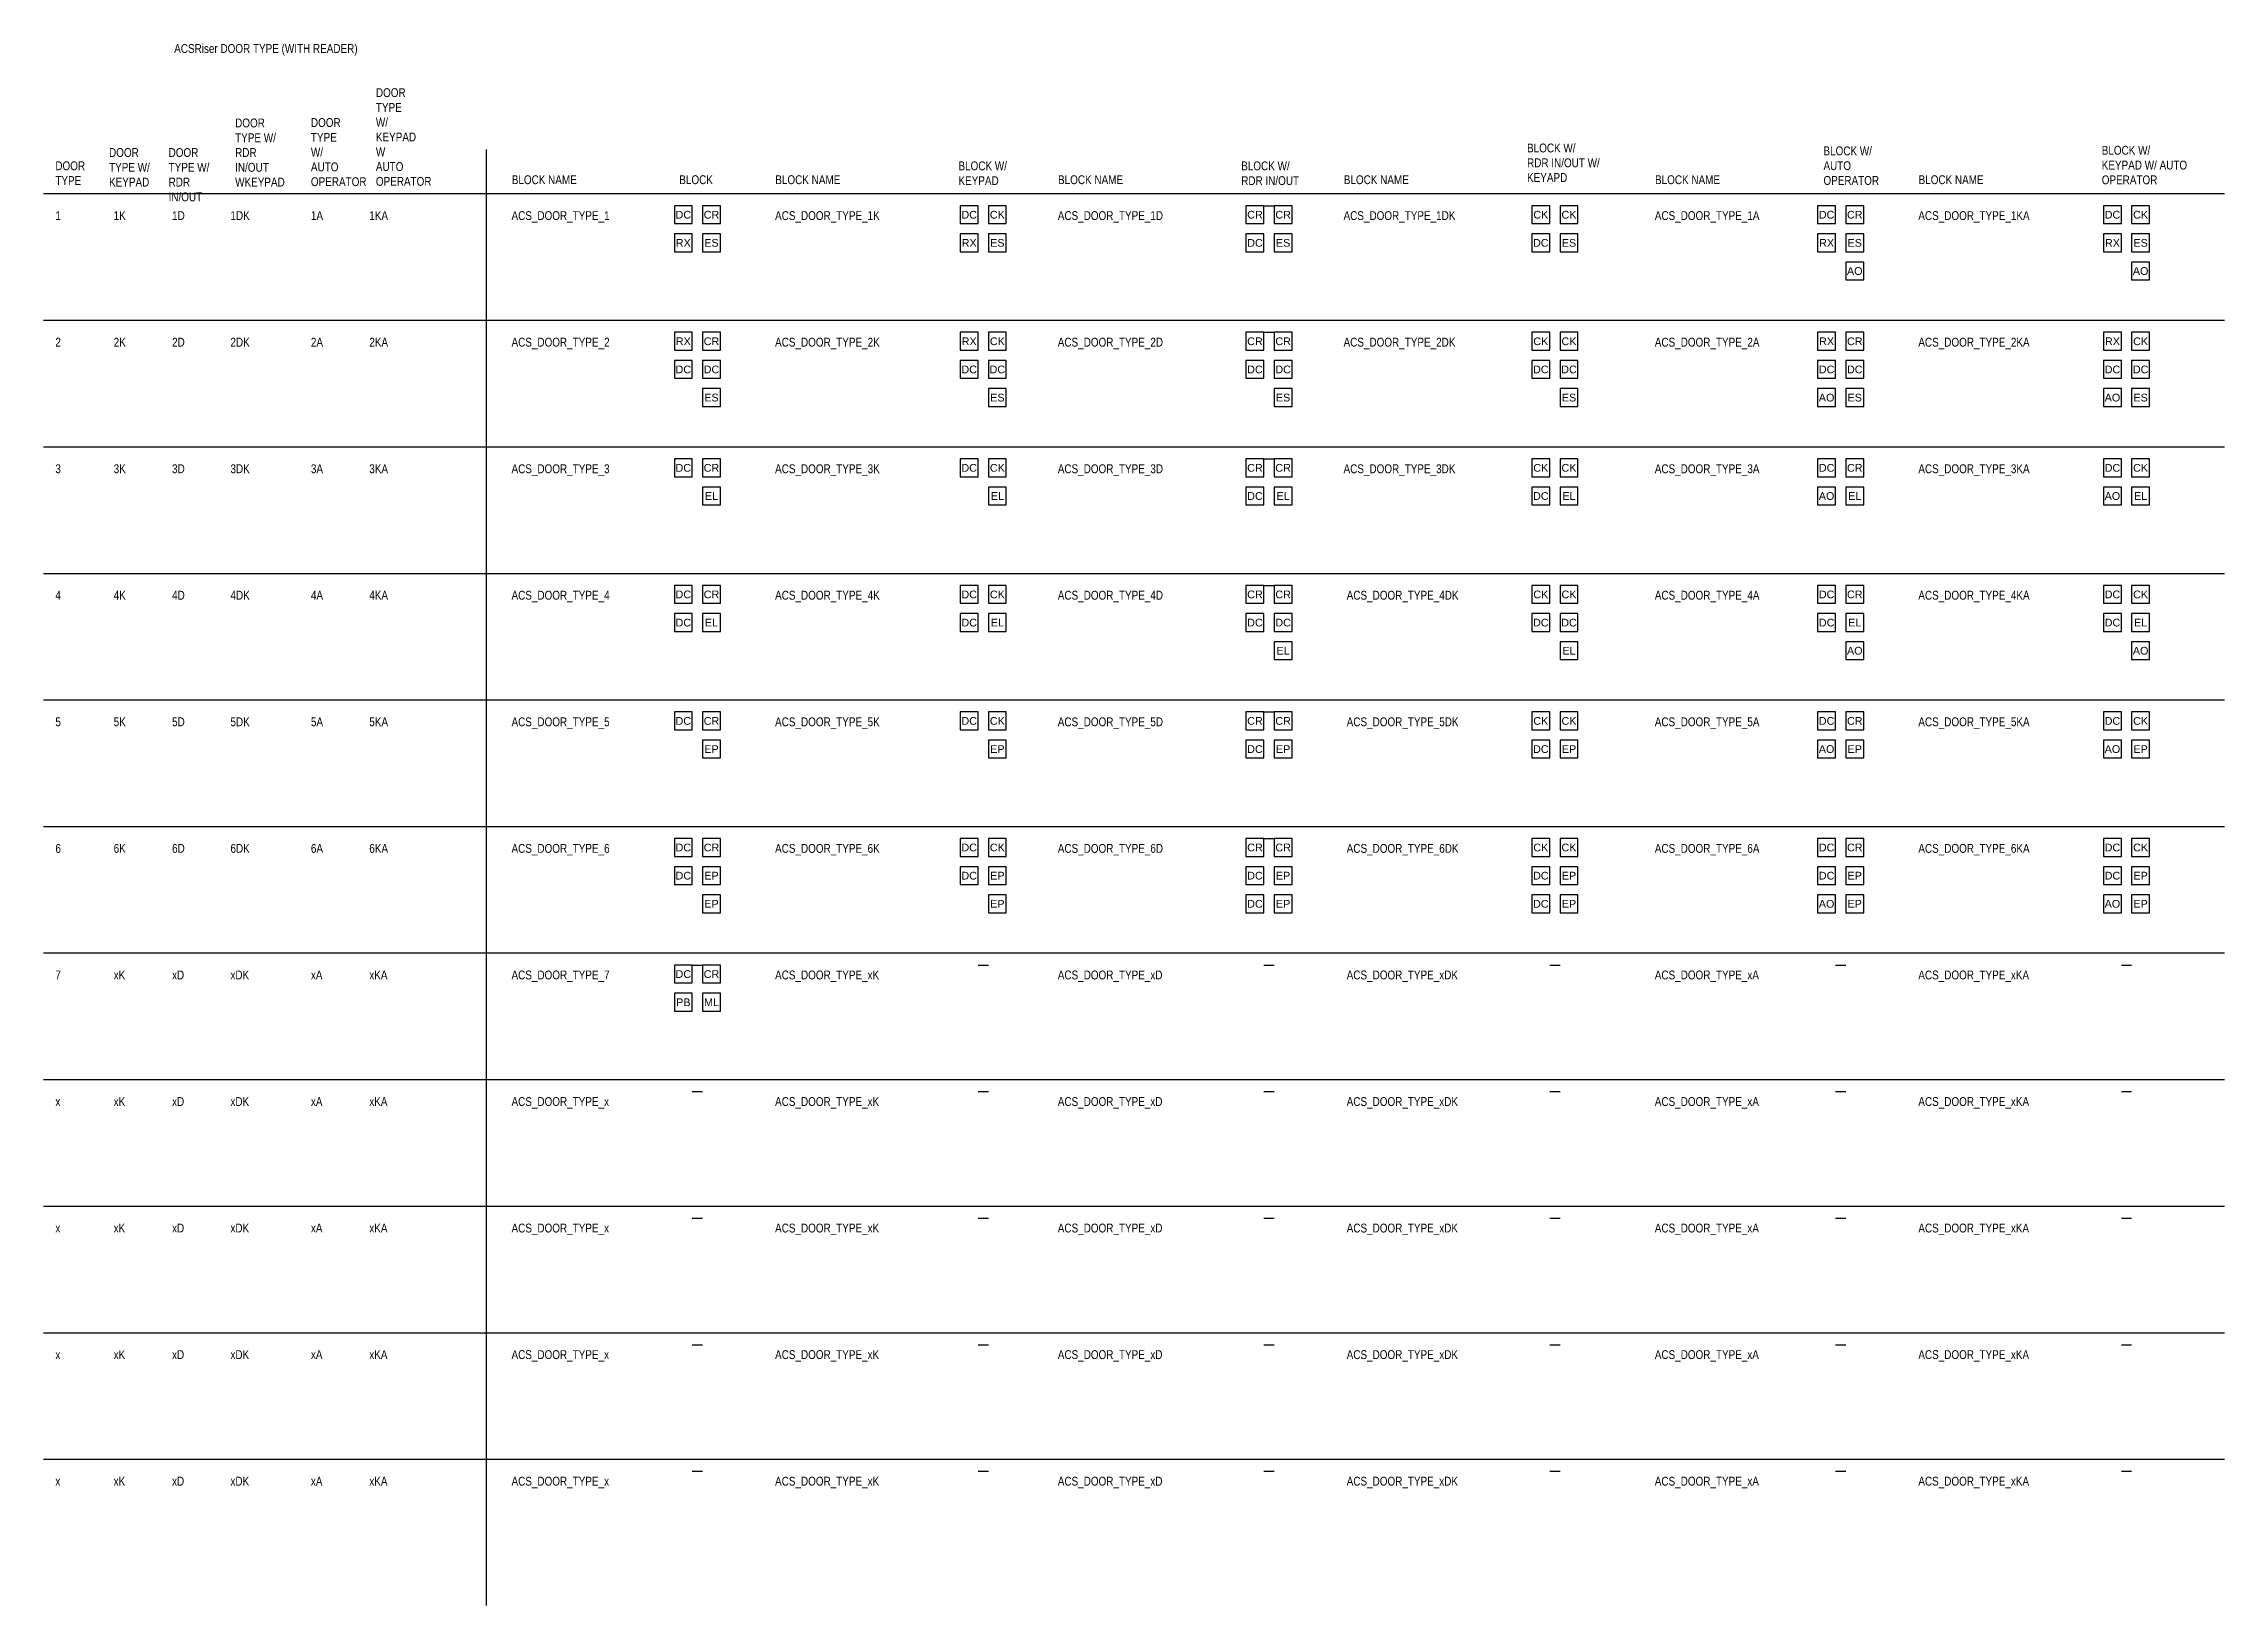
# Model space of a CAD drawing. Header units: inches. Extents: x 26 to 183, y 56 to 129.
# Drawn here: x 40.86 to 67.34, y 92.42 to 111.39 of the extents above; entities that cross this region are included whole.
import ezdxf
from ezdxf.enums import TextEntityAlignment as Align

# ---------------------------------------------------------------- set-up
doc = ezdxf.new("R2010")
doc.units = ezdxf.units.IN
doc.header["$MEASUREMENT"] = 0
doc.set_wipeout_variables(frame=1)
doc.layers.add('E-SERT-ACS', color=23, linetype='Continuous', lineweight=30)
doc.layers.add('S-ANNO-LEGN', color=3, linetype='Continuous', lineweight=25)
doc.layers.add('E-SERT-IDS-TEXT', color=7, linetype='Continuous')
doc.styles.add('MtXpl_Arial_Narrow', font='arial.ttf')
doc.styles.add('ROMANS', font='arial.ttf', dxfattribs={"height": 0.0935})

msp = doc.modelspace()

# ---------------------------------------------------------------- texts
at = {"layer": 'S-ANNO-LEGN', "style": 'ROMANS', "width": 0.8}
for s, height, p in [('ACSRiser DOOR TYPE (WITH READER)', 0.10771, (42.449, 111.328)), ('BLOCK NAME', 0.1077, (46.548, 109.735)), ('BLOCK', 0.1077, (48.582, 109.735)), ('BLOCK NAME', 0.1077, (49.748, 109.735)), ('BLOCK NAME', 0.1077, (53.181, 109.735)), ('BLOCK NAME', 0.1077, (56.651, 109.735)), ('BLOCK NAME', 0.1077, (60.43, 109.735)), ('BLOCK NAME', 0.1077, (63.63, 109.735)), ('1', 0.108, (41.006, 109.299)), ('1K', 0.1077, (41.714, 109.299)), ('1D', 0.1077, (42.423, 109.299)), ('1DK', 0.1077, (43.132, 109.299)), ('1A', 0.1077, (44.109, 109.299)), ('1KA', 0.1077, (44.818, 109.299)), ('ACS_DOOR_TYPE_1', 0.10771, (46.545, 109.299)), ('ACS_DOOR_TYPE_1K', 0.10771, (49.745, 109.299)), ('ACS_DOOR_TYPE_1D', 0.10771, (53.178, 109.299)), ('ACS_DOOR_TYPE_1DK', 0.10771, (56.648, 109.299)), ('ACS_DOOR_TYPE_1A', 0.10771, (60.427, 109.299)), ('ACS_DOOR_TYPE_1KA', 0.10771, (63.627, 109.299)), ('2', 0.108, (41.006, 107.762)), ('2K', 0.1077, (41.714, 107.762)), ('2D', 0.1077, (42.423, 107.762)), ('2DK', 0.1077, (43.132, 107.762)), ('2A', 0.1077, (44.109, 107.762)), ('2KA', 0.1077, (44.818, 107.762)), ('ACS_DOOR_TYPE_2', 0.10771, (46.545, 107.762)), ('ACS_DOOR_TYPE_2K', 0.10771, (49.745, 107.762)), ('ACS_DOOR_TYPE_2D', 0.10771, (53.178, 107.762)), ('ACS_DOOR_TYPE_2DK', 0.10771, (56.648, 107.762)), ('ACS_DOOR_TYPE_2A', 0.10771, (60.427, 107.762)), ('ACS_DOOR_TYPE_2KA', 0.10771, (63.627, 107.762)), ('3', 0.108, (41.006, 106.225)), ('3K', 0.1077, (41.714, 106.225)), ('3D', 0.1077, (42.423, 106.225)), ('3DK', 0.1077, (43.132, 106.225)), ('3A', 0.1077, (44.109, 106.225)), ('3KA', 0.1077, (44.818, 106.225)), ('ACS_DOOR_TYPE_3', 0.10771, (46.545, 106.225)), ('ACS_DOOR_TYPE_3K', 0.10771, (49.745, 106.225)), ('ACS_DOOR_TYPE_3D', 0.10771, (53.178, 106.225)), ('ACS_DOOR_TYPE_3DK', 0.10771, (56.648, 106.225)), ('ACS_DOOR_TYPE_3A', 0.10771, (60.427, 106.225)), ('ACS_DOOR_TYPE_3KA', 0.10771, (63.627, 106.225)), ('4', 0.108, (41.006, 104.689)), ('4K', 0.1077, (41.714, 104.689)), ('4D', 0.1077, (42.423, 104.689)), ('4DK', 0.1077, (43.132, 104.689)), ('4A', 0.1077, (44.109, 104.689)), ('4KA', 0.1077, (44.818, 104.689)), ('ACS_DOOR_TYPE_4', 0.10771, (46.545, 104.689)), ('ACS_DOOR_TYPE_4K', 0.10771, (49.745, 104.689)), ('ACS_DOOR_TYPE_4D', 0.10771, (53.178, 104.689)), ('ACS_DOOR_TYPE_4DK', 0.10771, (56.686, 104.689)), ('ACS_DOOR_TYPE_4A', 0.10771, (60.427, 104.689)), ('ACS_DOOR_TYPE_4KA', 0.10771, (63.627, 104.689)), ('5', 0.108, (41.006, 103.152)), ('5K', 0.1077, (41.714, 103.152)), ('5D', 0.1077, (42.423, 103.152)), ('5DK', 0.1077, (43.132, 103.152)), ('5A', 0.1077, (44.109, 103.152)), ('5KA', 0.1077, (44.818, 103.152)), ('ACS_DOOR_TYPE_5', 0.10771, (46.545, 103.152)), ('ACS_DOOR_TYPE_5K', 0.10771, (49.745, 103.152)), ('ACS_DOOR_TYPE_5D', 0.10771, (53.178, 103.152)), ('ACS_DOOR_TYPE_5DK', 0.10771, (56.686, 103.152)), ('ACS_DOOR_TYPE_5A', 0.10771, (60.427, 103.152)), ('ACS_DOOR_TYPE_5KA', 0.10771, (63.627, 103.152)), ('6', 0.108, (41.006, 101.615)), ('6K', 0.1077, (41.714, 101.615)), ('6D', 0.1077, (42.423, 101.615)), ('6DK', 0.1077, (43.132, 101.615)), ('6A', 0.1077, (44.109, 101.615)), ('6KA', 0.1077, (44.818, 101.615)), ('ACS_DOOR_TYPE_6', 0.10771, (46.545, 101.615)), ('ACS_DOOR_TYPE_6K', 0.10771, (49.745, 101.615)), ('ACS_DOOR_TYPE_6D', 0.10771, (53.178, 101.615)), ('ACS_DOOR_TYPE_6DK', 0.10771, (56.686, 101.615)), ('ACS_DOOR_TYPE_6A', 0.10771, (60.427, 101.615)), ('ACS_DOOR_TYPE_6KA', 0.10771, (63.627, 101.615)), ('7', 0.108, (41.006, 100.078)), ('xK', 0.1077, (41.714, 100.078)), ('xD', 0.1077, (42.423, 100.078)), ('xDK', 0.1077, (43.132, 100.078)), ('xA', 0.1077, (44.109, 100.078)), ('xKA', 0.1077, (44.818, 100.078)), ('ACS_DOOR_TYPE_7', 0.10771, (46.545, 100.078)), ('ACS_DOOR_TYPE_xK', 0.10771, (49.745, 100.078)), ('ACS_DOOR_TYPE_xD', 0.10771, (53.178, 100.078)), ('ACS_DOOR_TYPE_xDK', 0.10771, (56.686, 100.078)), ('ACS_DOOR_TYPE_xA', 0.10771, (60.427, 100.078)), ('ACS_DOOR_TYPE_xKA', 0.10771, (63.627, 100.078)), ('x', 0.108, (41.006, 98.541)), ('xK', 0.1077, (41.714, 98.541)), ('xD', 0.1077, (42.423, 98.541)), ('xDK', 0.1077, (43.132, 98.541)), ('xA', 0.1077, (44.109, 98.541)), ('xKA', 0.1077, (44.818, 98.541)), ('ACS_DOOR_TYPE_x', 0.10771, (46.545, 98.541)), ('ACS_DOOR_TYPE_xK', 0.10771, (49.745, 98.541)), ('ACS_DOOR_TYPE_xD', 0.10771, (53.178, 98.541)), ('ACS_DOOR_TYPE_xDK', 0.10771, (56.686, 98.541)), ('ACS_DOOR_TYPE_xA', 0.10771, (60.427, 98.541)), ('ACS_DOOR_TYPE_xKA', 0.10771, (63.627, 98.541)), ('x', 0.108, (41.006, 97.005)), ('xK', 0.1077, (41.714, 97.005)), ('xD', 0.1077, (42.423, 97.005)), ('xDK', 0.1077, (43.132, 97.005)), ('xA', 0.1077, (44.109, 97.005)), ('xKA', 0.1077, (44.818, 97.005)), ('ACS_DOOR_TYPE_x', 0.10771, (46.545, 97.005)), ('ACS_DOOR_TYPE_xK', 0.10771, (49.745, 97.005)), ('ACS_DOOR_TYPE_xD', 0.10771, (53.178, 97.005)), ('ACS_DOOR_TYPE_xDK', 0.10771, (56.686, 97.005)), ('ACS_DOOR_TYPE_xA', 0.10771, (60.427, 97.005)), ('ACS_DOOR_TYPE_xKA', 0.10771, (63.627, 97.005)), ('x', 0.108, (41.006, 95.468)), ('xK', 0.1077, (41.714, 95.468)), ('xD', 0.1077, (42.423, 95.468)), ('xDK', 0.1077, (43.132, 95.468)), ('xA', 0.1077, (44.109, 95.468)), ('xKA', 0.1077, (44.818, 95.468)), ('ACS_DOOR_TYPE_x', 0.10771, (46.545, 95.468)), ('ACS_DOOR_TYPE_xK', 0.10771, (49.745, 95.468)), ('ACS_DOOR_TYPE_xD', 0.10771, (53.178, 95.468)), ('ACS_DOOR_TYPE_xDK', 0.10771, (56.686, 95.468)), ('ACS_DOOR_TYPE_xA', 0.10771, (60.427, 95.468)), ('ACS_DOOR_TYPE_xKA', 0.10771, (63.627, 95.468)), ('x', 0.108, (41.006, 93.931)), ('xK', 0.1077, (41.714, 93.931)), ('xD', 0.1077, (42.423, 93.931)), ('xDK', 0.1077, (43.132, 93.931)), ('xA', 0.1077, (44.109, 93.931)), ('xKA', 0.1077, (44.818, 93.931)), ('ACS_DOOR_TYPE_x', 0.10771, (46.545, 93.931)), ('ACS_DOOR_TYPE_xK', 0.10771, (49.745, 93.931)), ('ACS_DOOR_TYPE_xD', 0.10771, (53.178, 93.931)), ('ACS_DOOR_TYPE_xDK', 0.10771, (56.686, 93.931)), ('ACS_DOOR_TYPE_xA', 0.10771, (60.427, 93.931)), ('ACS_DOOR_TYPE_xKA', 0.10771, (63.627, 93.931))]:
    msp.add_text(s, height=height, dxfattribs=at).set_placement(p, align=Align.MIDDLE_LEFT)
at = {"layer": 'S-ANNO-LEGN', "char_height": 0.10771, "attachment_point": 1, "style": 'ROMANS'}
for s, insert, width in [('{\\W0.8;DOOR TYPE W/ KEYPAD W AUTO\\POPERATOR}', (44.898, 110.846), 0.39723), ('{\\W0.8;DOOR TYPE W/ RDR IN/OUT WKEYPAD}', (43.189, 110.478), 0.53411), ('{\\W0.8;DOOR TYPE W/ AUTO\\POPERATOR}', (44.109, 110.483), 0.39723), ('{\\W0.8;BLOCK W/ \\PRDR IN/OUT W/ KEYAPD}', (58.876, 110.174), 1.11597), ('\\W0.8000;DOOR TYPE', (41.006, 109.958), 0.39723), ('{\\W0.8;DOOR TYPE W/ KEYPAD}', (41.658, 110.119), 0.53411), ('{\\W0.8;DOOR TYPE W/ RDR IN/OUT}', (42.381, 110.119), 0.6963), ('{\\W0.8;BLOCK W/ \\PKEYPAD}', (51.972, 109.957), 1.11597), ('{\\W0.8;BLOCK W/ \\PRDR IN/OUT}', (55.405, 109.957), 1.11597), ('{\\W0.8;BLOCK W/ AUTO\\POPERATOR}', (62.475, 110.139), 0.79457), ('{\\W0.8;BLOCK W/ \\PKEYPAD W/ AUTO\\POPERATOR}', (65.854, 110.146), 1.11597)]:
    msp.add_mtext(s, dxfattribs=dict(at, insert=insert, width=width))

# ---------------------------------------------------------------- blocks, each defined once
blk = doc.blocks.new('AC_Card_Reader')
blk.add_wipeout([(-0.109, 0), (-0.109, -0.217), (0.109, -0.217), (0.109, 0)]).dxf.layer = 'E-SERT-ACS'
at = {"layer": 'E-SERT-ACS', "color": 0, "linetype": 'ByBlock', "lineweight": -2}
blk.add_lwpolyline([(-0.109, -0.217), (0.109, -0.217), (0.109, 0), (-0.109, 0)], close=True, dxfattribs=at)
at = {"layer": 'E-SERT-ACS', "color": 7, "style": 'MtXpl_Arial_Narrow', "flags": 8}
blk.add_attdef('MODELNO.', text='', height=0.0938, dxfattribs=at).set_placement((0.109, 0), align=Align.BOTTOM_LEFT)
blk.add_attdef('DEVICE_TYPE', text='', height=0.0938, dxfattribs=at).set_placement((0, -0.109), align=Align.MIDDLE)
blk = doc.blocks.new('*U91')
blk.add_wipeout([(-0.109, 0), (-0.109, -0.217), (0.109, -0.217), (0.109, 0)]).dxf.layer = 'E-SERT-ACS'
at = {"layer": 'E-SERT-ACS', "color": 0, "linetype": 'ByBlock', "lineweight": -2}
blk.add_lwpolyline([(-0.109, -0.217), (0.109, -0.217), (0.109, 0), (-0.109, 0)], close=True, dxfattribs=at)
at = {"layer": 'E-SERT-ACS', "color": 7, "style": 'MtXpl_Arial_Narrow', "flags": 8}
blk.add_attdef('MODELNO.', text='', height=0.0938, dxfattribs=at).set_placement((0.109, 0), align=Align.BOTTOM_LEFT)
blk.add_attdef('DEVICE_TYPE', text='', height=0.0938, dxfattribs=at).set_placement((0, -0.109), align=Align.MIDDLE)
blk = doc.blocks.new('RX_Motion_REX')
blk.add_wipeout([(-0.109, 0), (-0.109, -0.217), (0.109, -0.217), (0.109, 0)]).dxf.layer = 'E-SERT-ACS'
at = {"layer": 'E-SERT-ACS', "color": 0, "linetype": 'ByBlock', "lineweight": -2}
blk.add_lwpolyline([(-0.109, -0.217), (0.109, -0.217), (0.109, 0), (-0.109, 0)], close=True, dxfattribs=at)
at = {"layer": 'E-SERT-ACS', "color": 7, "style": 'MtXpl_Arial_Narrow', "flags": 8}
blk.add_attdef('MODELNO.', text='', height=0.0938, dxfattribs=at).set_placement((0.109, 0), align=Align.BOTTOM_LEFT)
blk.add_attdef('DEVICE_TYPE', text='', height=0.0938, dxfattribs=at).set_placement((0, -0.109), align=Align.MIDDLE)
blk = doc.blocks.new('ES_Electric_Strike')
blk.add_wipeout([(-0.109, 0), (-0.109, -0.217), (0.109, -0.217), (0.109, 0)]).dxf.layer = 'E-SERT-ACS'
at = {"layer": 'E-SERT-ACS', "color": 0, "linetype": 'ByBlock', "lineweight": -2}
blk.add_lwpolyline([(-0.109, -0.217), (0.109, -0.217), (0.109, 0), (-0.109, 0)], close=True, dxfattribs=at)
at = {"layer": 'E-SERT-ACS', "color": 7, "style": 'MtXpl_Arial_Narrow', "flags": 8}
blk.add_attdef('MODELNO.', text='', height=0.0938, dxfattribs=at).set_placement((0.109, 0), align=Align.BOTTOM_LEFT)
blk.add_attdef('DEVICE_TYPE', text='', height=0.0938, dxfattribs=at).set_placement((0, -0.109), align=Align.MIDDLE)
blk = doc.blocks.new('ACS_DOOR_TYPE_1')
at = {"layer": 'E-SERT-ACS'}
ref = blk.add_blockref('AC_Card_Reader', (0.171, 0), dxfattribs=at)
ref.add_attrib('DEVICE_TYPE', 'CR', dxfattribs={"color": 7, "height": 0.0938, "style": 'MtXpl_Arial_Narrow'}).set_placement((0.171, -0.109), align=Align.MIDDLE)
ref = blk.add_blockref('*U91', (-0.171, 0), dxfattribs=at)
ref.add_attrib('DEVICE_TYPE', 'DC', dxfattribs={"color": 7, "height": 0.0938, "style": 'MtXpl_Arial_Narrow'}).set_placement((-0.171, -0.109), align=Align.MIDDLE)
ref = blk.add_blockref('RX_Motion_REX', (-0.171, -0.342), dxfattribs=at)
ref.add_attrib('DEVICE_TYPE', 'RX', dxfattribs={"color": 7, "height": 0.0938, "style": 'MtXpl_Arial_Narrow'}).set_placement((-0.171, -0.451), align=Align.MIDDLE)
ref = blk.add_blockref('ES_Electric_Strike', (0.171, -0.342), dxfattribs=at)
ref.add_attrib('DEVICE_TYPE', 'ES', dxfattribs={"color": 7, "height": 0.0938, "style": 'MtXpl_Arial_Narrow'}).set_placement((0.171, -0.451), align=Align.MIDDLE)
blk = doc.blocks.new('CK_Card_Reader_Keypad')
blk.add_wipeout([(-0.109, 0), (-0.109, -0.217), (0.109, -0.217), (0.109, 0)]).dxf.layer = 'E-SERT-ACS'
at = {"layer": 'E-SERT-ACS', "color": 0, "linetype": 'ByBlock', "lineweight": -2}
blk.add_lwpolyline([(-0.109, -0.217), (0.109, -0.217), (0.109, 0), (-0.109, 0)], close=True, dxfattribs=at)
at = {"layer": 'E-SERT-ACS', "color": 7, "style": 'MtXpl_Arial_Narrow', "flags": 8}
blk.add_attdef('MODELNO.', text='', height=0.0938, dxfattribs=at).set_placement((0.109, 0), align=Align.BOTTOM_LEFT)
blk.add_attdef('DEVICE_TYPE', text='', height=0.0938, dxfattribs=at).set_placement((0, -0.109), align=Align.MIDDLE)
blk = doc.blocks.new('ACS_DOOR_TYPE_1K')
at = {"layer": 'E-SERT-ACS'}
ref = blk.add_blockref('*U91', (-0.171, 0), dxfattribs=at)
ref.add_attrib('DEVICE_TYPE', 'DC', dxfattribs={"color": 7, "height": 0.0938, "style": 'MtXpl_Arial_Narrow'}).set_placement((-0.171, -0.109), align=Align.MIDDLE)
ref = blk.add_blockref('RX_Motion_REX', (-0.171, -0.342), dxfattribs=at)
ref.add_attrib('DEVICE_TYPE', 'RX', dxfattribs={"color": 7, "height": 0.0938, "style": 'MtXpl_Arial_Narrow'}).set_placement((-0.171, -0.451), align=Align.MIDDLE)
ref = blk.add_blockref('ES_Electric_Strike', (0.171, -0.342), dxfattribs=at)
ref.add_attrib('DEVICE_TYPE', 'ES', dxfattribs={"color": 7, "height": 0.0938, "style": 'MtXpl_Arial_Narrow'}).set_placement((0.171, -0.451), align=Align.MIDDLE)
ref = blk.add_blockref('CK_Card_Reader_Keypad', (0.171, 0), dxfattribs=at)
ref.add_attrib('DEVICE_TYPE', 'CK', dxfattribs={"color": 7, "height": 0.0938, "style": 'MtXpl_Arial_Narrow'}).set_placement((0.171, -0.109), align=Align.MIDDLE)
blk = doc.blocks.new('ACS_DOOR_TYPE_2')
at = {"layer": 'E-SERT-ACS'}
ref = blk.add_blockref('AC_Card_Reader', (0.171, 0), dxfattribs=at)
ref.add_attrib('DEVICE_TYPE', 'CR', dxfattribs={"color": 7, "height": 0.0938, "style": 'MtXpl_Arial_Narrow'}).set_placement((0.171, -0.109), align=Align.MIDDLE)
ref = blk.add_blockref('*U91', (-0.171, -0.342), dxfattribs=at)
ref.add_attrib('DEVICE_TYPE', 'DC', dxfattribs={"color": 7, "height": 0.0938, "style": 'MtXpl_Arial_Narrow'}).set_placement((-0.171, -0.451), align=Align.MIDDLE)
ref = blk.add_blockref('RX_Motion_REX', (-0.171, 0), dxfattribs=at)
ref.add_attrib('DEVICE_TYPE', 'RX', dxfattribs={"color": 7, "height": 0.0938, "style": 'MtXpl_Arial_Narrow'}).set_placement((-0.171, -0.109), align=Align.MIDDLE)
ref = blk.add_blockref('ES_Electric_Strike', (0.171, -0.684), dxfattribs=at)
ref.add_attrib('DEVICE_TYPE', 'ES', dxfattribs={"color": 7, "height": 0.0938, "style": 'MtXpl_Arial_Narrow'}).set_placement((0.171, -0.793), align=Align.MIDDLE)
ref = blk.add_blockref('*U91', (0.171, -0.342), dxfattribs=at)
ref.add_attrib('DEVICE_TYPE', 'DC', dxfattribs={"color": 7, "height": 0.0938, "style": 'MtXpl_Arial_Narrow'}).set_placement((0.171, -0.451), align=Align.MIDDLE)
blk = doc.blocks.new('ACS_DOOR_TYPE_2K')
at = {"layer": 'E-SERT-ACS'}
ref = blk.add_blockref('CK_Card_Reader_Keypad', (0.171, 0), dxfattribs=at)
ref.add_attrib('DEVICE_TYPE', 'CK', dxfattribs={"color": 7, "height": 0.0938, "style": 'MtXpl_Arial_Narrow'}).set_placement((0.171, -0.109), align=Align.MIDDLE)
ref = blk.add_blockref('*U91', (-0.171, -0.342), dxfattribs=at)
ref.add_attrib('DEVICE_TYPE', 'DC', dxfattribs={"color": 7, "height": 0.0938, "style": 'MtXpl_Arial_Narrow'}).set_placement((-0.171, -0.451), align=Align.MIDDLE)
ref = blk.add_blockref('RX_Motion_REX', (-0.171, 0), dxfattribs=at)
ref.add_attrib('DEVICE_TYPE', 'RX', dxfattribs={"color": 7, "height": 0.0938, "style": 'MtXpl_Arial_Narrow'}).set_placement((-0.171, -0.109), align=Align.MIDDLE)
ref = blk.add_blockref('ES_Electric_Strike', (0.171, -0.684), dxfattribs=at)
ref.add_attrib('DEVICE_TYPE', 'ES', dxfattribs={"color": 7, "height": 0.0938, "style": 'MtXpl_Arial_Narrow'}).set_placement((0.171, -0.793), align=Align.MIDDLE)
ref = blk.add_blockref('*U91', (0.171, -0.342), dxfattribs=at)
ref.add_attrib('DEVICE_TYPE', 'DC', dxfattribs={"color": 7, "height": 0.0938, "style": 'MtXpl_Arial_Narrow'}).set_placement((0.171, -0.451), align=Align.MIDDLE)
blk = doc.blocks.new('EL_Electric_Mortise_Lock')
blk.add_wipeout([(-0.109, 0), (-0.109, -0.217), (0.109, -0.217), (0.109, 0)]).dxf.layer = 'E-SERT-ACS'
at = {"layer": 'E-SERT-ACS', "color": 0, "linetype": 'ByBlock', "lineweight": -2}
blk.add_lwpolyline([(-0.109, -0.217), (0.109, -0.217), (0.109, 0), (-0.109, 0)], close=True, dxfattribs=at)
at = {"layer": 'E-SERT-ACS', "color": 7, "style": 'MtXpl_Arial_Narrow', "flags": 8}
blk.add_attdef('MODELNO.', text='', height=0.0938, dxfattribs=at).set_placement((0.109, 0), align=Align.BOTTOM_LEFT)
blk.add_attdef('DEVICE_TYPE', text='', height=0.0938, dxfattribs=at).set_placement((0, -0.109), align=Align.MIDDLE)
blk = doc.blocks.new('ACS_DOOR_TYPE_3')
at = {"layer": 'E-SERT-ACS'}
ref = blk.add_blockref('AC_Card_Reader', (0.171, 0), dxfattribs=at)
ref.add_attrib('DEVICE_TYPE', 'CR', dxfattribs={"color": 7, "height": 0.0938, "style": 'MtXpl_Arial_Narrow'}).set_placement((0.171, -0.109), align=Align.MIDDLE)
ref = blk.add_blockref('*U91', (-0.171, 0), dxfattribs=at)
ref.add_attrib('DEVICE_TYPE', 'DC', dxfattribs={"color": 7, "height": 0.0938, "style": 'MtXpl_Arial_Narrow'}).set_placement((-0.171, -0.109), align=Align.MIDDLE)
ref = blk.add_blockref('EL_Electric_Mortise_Lock', (0.171, -0.342), dxfattribs=at)
ref.add_attrib('DEVICE_TYPE', 'EL', dxfattribs={"color": 7, "height": 0.0938, "style": 'MtXpl_Arial_Narrow'}).set_placement((0.171, -0.451), align=Align.MIDDLE)
blk = doc.blocks.new('ACS_DOOR_TYPE_3K')
at = {"layer": 'E-SERT-ACS'}
ref = blk.add_blockref('CK_Card_Reader_Keypad', (0.171, 0), dxfattribs=at)
ref.add_attrib('DEVICE_TYPE', 'CK', dxfattribs={"color": 7, "height": 0.0938, "style": 'MtXpl_Arial_Narrow'}).set_placement((0.171, -0.109), align=Align.MIDDLE)
ref = blk.add_blockref('*U91', (-0.171, 0), dxfattribs=at)
ref.add_attrib('DEVICE_TYPE', 'DC', dxfattribs={"color": 7, "height": 0.0938, "style": 'MtXpl_Arial_Narrow'}).set_placement((-0.171, -0.109), align=Align.MIDDLE)
ref = blk.add_blockref('EL_Electric_Mortise_Lock', (0.171, -0.342), dxfattribs=at)
ref.add_attrib('DEVICE_TYPE', 'EL', dxfattribs={"color": 7, "height": 0.0938, "style": 'MtXpl_Arial_Narrow'}).set_placement((0.171, -0.451), align=Align.MIDDLE)
blk = doc.blocks.new('ACS_DOOR_TYPE_4')
at = {"layer": 'E-SERT-ACS'}
ref = blk.add_blockref('AC_Card_Reader', (0.171, 0), dxfattribs=at)
ref.add_attrib('DEVICE_TYPE', 'CR', dxfattribs={"color": 7, "height": 0.0938, "style": 'MtXpl_Arial_Narrow'}).set_placement((0.171, -0.109), align=Align.MIDDLE)
ref = blk.add_blockref('*U91', (-0.171, 0), dxfattribs=at)
ref.add_attrib('DEVICE_TYPE', 'DC', dxfattribs={"color": 7, "height": 0.0938, "style": 'MtXpl_Arial_Narrow'}).set_placement((-0.171, -0.109), align=Align.MIDDLE)
ref = blk.add_blockref('EL_Electric_Mortise_Lock', (0.171, -0.342), dxfattribs=at)
ref.add_attrib('DEVICE_TYPE', 'EL', dxfattribs={"color": 7, "height": 0.0938, "style": 'MtXpl_Arial_Narrow'}).set_placement((0.171, -0.451), align=Align.MIDDLE)
ref = blk.add_blockref('*U91', (-0.171, -0.342), dxfattribs=at)
ref.add_attrib('DEVICE_TYPE', 'DC', dxfattribs={"color": 7, "height": 0.0938, "style": 'MtXpl_Arial_Narrow'}).set_placement((-0.171, -0.451), align=Align.MIDDLE)
blk = doc.blocks.new('ACS_DOOR_TYPE_4K')
at = {"layer": 'E-SERT-ACS'}
ref = blk.add_blockref('CK_Card_Reader_Keypad', (0.171, 0), dxfattribs=at)
ref.add_attrib('DEVICE_TYPE', 'CK', dxfattribs={"color": 7, "height": 0.0938, "style": 'MtXpl_Arial_Narrow'}).set_placement((0.171, -0.109), align=Align.MIDDLE)
ref = blk.add_blockref('*U91', (-0.171, 0), dxfattribs=at)
ref.add_attrib('DEVICE_TYPE', 'DC', dxfattribs={"color": 7, "height": 0.0938, "style": 'MtXpl_Arial_Narrow'}).set_placement((-0.171, -0.109), align=Align.MIDDLE)
ref = blk.add_blockref('EL_Electric_Mortise_Lock', (0.171, -0.342), dxfattribs=at)
ref.add_attrib('DEVICE_TYPE', 'EL', dxfattribs={"color": 7, "height": 0.0938, "style": 'MtXpl_Arial_Narrow'}).set_placement((0.171, -0.451), align=Align.MIDDLE)
ref = blk.add_blockref('*U91', (-0.171, -0.342), dxfattribs=at)
ref.add_attrib('DEVICE_TYPE', 'DC', dxfattribs={"color": 7, "height": 0.0938, "style": 'MtXpl_Arial_Narrow'}).set_placement((-0.171, -0.451), align=Align.MIDDLE)
blk = doc.blocks.new('EP_Electric_Panic_Hdwr')
blk.add_wipeout([(-0.109, 0), (-0.109, -0.217), (0.109, -0.217), (0.109, 0)]).dxf.layer = 'E-SERT-ACS'
at = {"layer": 'E-SERT-ACS', "color": 0, "linetype": 'ByBlock', "lineweight": -2}
blk.add_lwpolyline([(-0.109, -0.217), (0.109, -0.217), (0.109, 0), (-0.109, 0)], close=True, dxfattribs=at)
at = {"layer": 'E-SERT-ACS', "color": 7, "style": 'MtXpl_Arial_Narrow', "flags": 8}
blk.add_attdef('MODELNO.', text='', height=0.0938, dxfattribs=at).set_placement((0.109, 0), align=Align.BOTTOM_LEFT)
blk.add_attdef('DEVICE_TYPE', text='', height=0.0938, dxfattribs=at).set_placement((0, -0.109), align=Align.MIDDLE)
blk = doc.blocks.new('ACS_DOOR_TYPE_5')
at = {"layer": 'E-SERT-ACS'}
ref = blk.add_blockref('EP_Electric_Panic_Hdwr', (0.171, -0.342), dxfattribs=at)
ref.add_attrib('DEVICE_TYPE', 'EP', dxfattribs={"color": 7, "height": 0.0938, "style": 'MtXpl_Arial_Narrow'}).set_placement((0.171, -0.451), align=Align.MIDDLE)
ref = blk.add_blockref('AC_Card_Reader', (0.171, 0), dxfattribs=at)
ref.add_attrib('DEVICE_TYPE', 'CR', dxfattribs={"color": 7, "height": 0.0938, "style": 'MtXpl_Arial_Narrow'}).set_placement((0.171, -0.109), align=Align.MIDDLE)
ref = blk.add_blockref('*U91', (-0.171, 0), dxfattribs=at)
ref.add_attrib('DEVICE_TYPE', 'DC', dxfattribs={"color": 7, "height": 0.0938, "style": 'MtXpl_Arial_Narrow'}).set_placement((-0.171, -0.109), align=Align.MIDDLE)
blk = doc.blocks.new('ACS_DOOR_TYPE_5K')
at = {"layer": 'E-SERT-ACS'}
ref = blk.add_blockref('CK_Card_Reader_Keypad', (0.171, 0), dxfattribs=at)
ref.add_attrib('DEVICE_TYPE', 'CK', dxfattribs={"color": 7, "height": 0.0938, "style": 'MtXpl_Arial_Narrow'}).set_placement((0.171, -0.109), align=Align.MIDDLE)
ref = blk.add_blockref('*U91', (-0.171, 0), dxfattribs=at)
ref.add_attrib('DEVICE_TYPE', 'DC', dxfattribs={"color": 7, "height": 0.0938, "style": 'MtXpl_Arial_Narrow'}).set_placement((-0.171, -0.109), align=Align.MIDDLE)
ref = blk.add_blockref('EP_Electric_Panic_Hdwr', (0.171, -0.342), dxfattribs=at)
ref.add_attrib('DEVICE_TYPE', 'EP', dxfattribs={"color": 7, "height": 0.0938, "style": 'MtXpl_Arial_Narrow'}).set_placement((0.171, -0.451), align=Align.MIDDLE)
blk = doc.blocks.new('ACS_DOOR_TYPE_6')
at = {"layer": 'E-SERT-ACS'}
ref = blk.add_blockref('EP_Electric_Panic_Hdwr', (0.171, -0.342), dxfattribs=at)
ref.add_attrib('DEVICE_TYPE', 'EP', dxfattribs={"color": 7, "height": 0.0938, "style": 'MtXpl_Arial_Narrow'}).set_placement((0.171, -0.451), align=Align.MIDDLE)
ref = blk.add_blockref('AC_Card_Reader', (0.171, 0), dxfattribs=at)
ref.add_attrib('DEVICE_TYPE', 'CR', dxfattribs={"color": 7, "height": 0.0938, "style": 'MtXpl_Arial_Narrow'}).set_placement((0.171, -0.109), align=Align.MIDDLE)
ref = blk.add_blockref('*U91', (-0.171, 0), dxfattribs=at)
ref.add_attrib('DEVICE_TYPE', 'DC', dxfattribs={"color": 7, "height": 0.0938, "style": 'MtXpl_Arial_Narrow'}).set_placement((-0.171, -0.109), align=Align.MIDDLE)
ref = blk.add_blockref('*U91', (-0.171, -0.342), dxfattribs=at)
ref.add_attrib('DEVICE_TYPE', 'DC', dxfattribs={"color": 7, "height": 0.0938, "style": 'MtXpl_Arial_Narrow'}).set_placement((-0.171, -0.451), align=Align.MIDDLE)
ref = blk.add_blockref('EP_Electric_Panic_Hdwr', (0.171, -0.684), dxfattribs=at)
ref.add_attrib('DEVICE_TYPE', 'EP', dxfattribs={"color": 7, "height": 0.0938, "style": 'MtXpl_Arial_Narrow'}).set_placement((0.171, -0.793), align=Align.MIDDLE)
blk = doc.blocks.new('ACS_DOOR_TYPE_6K')
at = {"layer": 'E-SERT-ACS'}
ref = blk.add_blockref('CK_Card_Reader_Keypad', (0.171, 0), dxfattribs=at)
ref.add_attrib('DEVICE_TYPE', 'CK', dxfattribs={"color": 7, "height": 0.0938, "style": 'MtXpl_Arial_Narrow'}).set_placement((0.171, -0.109), align=Align.MIDDLE)
ref = blk.add_blockref('*U91', (-0.171, 0), dxfattribs=at)
ref.add_attrib('DEVICE_TYPE', 'DC', dxfattribs={"color": 7, "height": 0.0938, "style": 'MtXpl_Arial_Narrow'}).set_placement((-0.171, -0.109), align=Align.MIDDLE)
ref = blk.add_blockref('EP_Electric_Panic_Hdwr', (0.171, -0.342), dxfattribs=at)
ref.add_attrib('DEVICE_TYPE', 'EP', dxfattribs={"color": 7, "height": 0.0938, "style": 'MtXpl_Arial_Narrow'}).set_placement((0.171, -0.451), align=Align.MIDDLE)
ref = blk.add_blockref('*U91', (-0.171, -0.342), dxfattribs=at)
ref.add_attrib('DEVICE_TYPE', 'DC', dxfattribs={"color": 7, "height": 0.0938, "style": 'MtXpl_Arial_Narrow'}).set_placement((-0.171, -0.451), align=Align.MIDDLE)
ref = blk.add_blockref('EP_Electric_Panic_Hdwr', (0.171, -0.684), dxfattribs=at)
ref.add_attrib('DEVICE_TYPE', 'EP', dxfattribs={"color": 7, "height": 0.0938, "style": 'MtXpl_Arial_Narrow'}).set_placement((0.171, -0.793), align=Align.MIDDLE)
blk = doc.blocks.new('ACS_DOOR_TYPE_1D')
at = {"layer": 'E-SERT-ACS'}
ref = blk.add_blockref('*U91', (-0.171, -0.342), dxfattribs=at)
ref.add_attrib('DEVICE_TYPE', 'DC', dxfattribs={"color": 7, "height": 0.0938, "style": 'MtXpl_Arial_Narrow'}).set_placement((-0.171, -0.451), align=Align.MIDDLE)
ref = blk.add_blockref('ES_Electric_Strike', (0.171, -0.342), dxfattribs=at)
ref.add_attrib('DEVICE_TYPE', 'ES', dxfattribs={"color": 7, "height": 0.0938, "style": 'MtXpl_Arial_Narrow'}).set_placement((0.171, -0.451), align=Align.MIDDLE)
ref = blk.add_blockref('AC_Card_Reader', (0.171, 0), dxfattribs=at)
ref.add_attrib('DEVICE_TYPE', 'CR', dxfattribs={"color": 7, "height": 0.0938, "style": 'MtXpl_Arial_Narrow'}).set_placement((0.171, -0.109), align=Align.MIDDLE)
ref = blk.add_blockref('AC_Card_Reader', (-0.171, 0), dxfattribs=at)
ref.add_attrib('DEVICE_TYPE', 'CR', dxfattribs={"color": 7, "height": 0.0938, "style": 'MtXpl_Arial_Narrow'}).set_placement((-0.171, -0.109), align=Align.MIDDLE)
blk = doc.blocks.new('ACS_DOOR_TYPE_1DK')
at = {"layer": 'E-SERT-ACS'}
ref = blk.add_blockref('*U91', (-0.171, -0.342), dxfattribs=at)
ref.add_attrib('DEVICE_TYPE', 'DC', dxfattribs={"color": 7, "height": 0.0938, "style": 'MtXpl_Arial_Narrow'}).set_placement((-0.171, -0.451), align=Align.MIDDLE)
ref = blk.add_blockref('ES_Electric_Strike', (0.171, -0.342), dxfattribs=at)
ref.add_attrib('DEVICE_TYPE', 'ES', dxfattribs={"color": 7, "height": 0.0938, "style": 'MtXpl_Arial_Narrow'}).set_placement((0.171, -0.451), align=Align.MIDDLE)
ref = blk.add_blockref('CK_Card_Reader_Keypad', (0.171, 0), dxfattribs=at)
ref.add_attrib('DEVICE_TYPE', 'CK', dxfattribs={"color": 7, "height": 0.0938, "style": 'MtXpl_Arial_Narrow'}).set_placement((0.171, -0.109), align=Align.MIDDLE)
ref = blk.add_blockref('CK_Card_Reader_Keypad', (-0.171, 0), dxfattribs=at)
ref.add_attrib('DEVICE_TYPE', 'CK', dxfattribs={"color": 7, "height": 0.0938, "style": 'MtXpl_Arial_Narrow'}).set_placement((-0.171, -0.109), align=Align.MIDDLE)
blk = doc.blocks.new('ACS_DOOR_TYPE_2D')
at = {"layer": 'E-SERT-ACS'}
ref = blk.add_blockref('AC_Card_Reader', (0.171, 0), dxfattribs=at)
ref.add_attrib('DEVICE_TYPE', 'CR', dxfattribs={"color": 7, "height": 0.0938, "style": 'MtXpl_Arial_Narrow'}).set_placement((0.171, -0.109), align=Align.MIDDLE)
ref = blk.add_blockref('*U91', (-0.171, -0.342), dxfattribs=at)
ref.add_attrib('DEVICE_TYPE', 'DC', dxfattribs={"color": 7, "height": 0.0938, "style": 'MtXpl_Arial_Narrow'}).set_placement((-0.171, -0.451), align=Align.MIDDLE)
ref = blk.add_blockref('ES_Electric_Strike', (0.171, -0.684), dxfattribs=at)
ref.add_attrib('DEVICE_TYPE', 'ES', dxfattribs={"color": 7, "height": 0.0938, "style": 'MtXpl_Arial_Narrow'}).set_placement((0.171, -0.793), align=Align.MIDDLE)
ref = blk.add_blockref('*U91', (0.171, -0.342), dxfattribs=at)
ref.add_attrib('DEVICE_TYPE', 'DC', dxfattribs={"color": 7, "height": 0.0938, "style": 'MtXpl_Arial_Narrow'}).set_placement((0.171, -0.451), align=Align.MIDDLE)
ref = blk.add_blockref('AC_Card_Reader', (-0.171, 0), dxfattribs=at)
ref.add_attrib('DEVICE_TYPE', 'CR', dxfattribs={"color": 7, "height": 0.0938, "style": 'MtXpl_Arial_Narrow'}).set_placement((-0.171, -0.109), align=Align.MIDDLE)
blk = doc.blocks.new('ACS_DOOR_TYPE_2DK')
at = {"layer": 'E-SERT-ACS'}
ref = blk.add_blockref('CK_Card_Reader_Keypad', (0.171, 0), dxfattribs=at)
ref.add_attrib('DEVICE_TYPE', 'CK', dxfattribs={"color": 7, "height": 0.0938, "style": 'MtXpl_Arial_Narrow'}).set_placement((0.171, -0.109), align=Align.MIDDLE)
ref = blk.add_blockref('*U91', (-0.171, -0.342), dxfattribs=at)
ref.add_attrib('DEVICE_TYPE', 'DC', dxfattribs={"color": 7, "height": 0.0938, "style": 'MtXpl_Arial_Narrow'}).set_placement((-0.171, -0.451), align=Align.MIDDLE)
ref = blk.add_blockref('ES_Electric_Strike', (0.171, -0.684), dxfattribs=at)
ref.add_attrib('DEVICE_TYPE', 'ES', dxfattribs={"color": 7, "height": 0.0938, "style": 'MtXpl_Arial_Narrow'}).set_placement((0.171, -0.793), align=Align.MIDDLE)
ref = blk.add_blockref('*U91', (0.171, -0.342), dxfattribs=at)
ref.add_attrib('DEVICE_TYPE', 'DC', dxfattribs={"color": 7, "height": 0.0938, "style": 'MtXpl_Arial_Narrow'}).set_placement((0.171, -0.451), align=Align.MIDDLE)
ref = blk.add_blockref('CK_Card_Reader_Keypad', (-0.171, 0), dxfattribs=at)
ref.add_attrib('DEVICE_TYPE', 'CK', dxfattribs={"color": 7, "height": 0.0938, "style": 'MtXpl_Arial_Narrow'}).set_placement((-0.171, -0.109), align=Align.MIDDLE)
blk = doc.blocks.new('ACS_DOOR_TYPE_3D')
at = {"layer": 'E-SERT-ACS'}
ref = blk.add_blockref('AC_Card_Reader', (0.171, 0), dxfattribs=at)
ref.add_attrib('DEVICE_TYPE', 'CR', dxfattribs={"color": 7, "height": 0.0938, "style": 'MtXpl_Arial_Narrow'}).set_placement((0.171, -0.109), align=Align.MIDDLE)
ref = blk.add_blockref('*U91', (-0.171, -0.342), dxfattribs=at)
ref.add_attrib('DEVICE_TYPE', 'DC', dxfattribs={"color": 7, "height": 0.0938, "style": 'MtXpl_Arial_Narrow'}).set_placement((-0.171, -0.451), align=Align.MIDDLE)
ref = blk.add_blockref('EL_Electric_Mortise_Lock', (0.171, -0.342), dxfattribs=at)
ref.add_attrib('DEVICE_TYPE', 'EL', dxfattribs={"color": 7, "height": 0.0938, "style": 'MtXpl_Arial_Narrow'}).set_placement((0.171, -0.451), align=Align.MIDDLE)
ref = blk.add_blockref('AC_Card_Reader', (-0.171, 0), dxfattribs=at)
ref.add_attrib('DEVICE_TYPE', 'CR', dxfattribs={"color": 7, "height": 0.0938, "style": 'MtXpl_Arial_Narrow'}).set_placement((-0.171, -0.109), align=Align.MIDDLE)
blk = doc.blocks.new('ACS_DOOR_TYPE_3DK')
at = {"layer": 'E-SERT-ACS'}
ref = blk.add_blockref('CK_Card_Reader_Keypad', (0.171, 0), dxfattribs=at)
ref.add_attrib('DEVICE_TYPE', 'CK', dxfattribs={"color": 7, "height": 0.0938, "style": 'MtXpl_Arial_Narrow'}).set_placement((0.171, -0.109), align=Align.MIDDLE)
ref = blk.add_blockref('*U91', (-0.171, -0.342), dxfattribs=at)
ref.add_attrib('DEVICE_TYPE', 'DC', dxfattribs={"color": 7, "height": 0.0938, "style": 'MtXpl_Arial_Narrow'}).set_placement((-0.171, -0.451), align=Align.MIDDLE)
ref = blk.add_blockref('EL_Electric_Mortise_Lock', (0.171, -0.342), dxfattribs=at)
ref.add_attrib('DEVICE_TYPE', 'EL', dxfattribs={"color": 7, "height": 0.0938, "style": 'MtXpl_Arial_Narrow'}).set_placement((0.171, -0.451), align=Align.MIDDLE)
ref = blk.add_blockref('CK_Card_Reader_Keypad', (-0.171, 0), dxfattribs=at)
ref.add_attrib('DEVICE_TYPE', 'CK', dxfattribs={"color": 7, "height": 0.0938, "style": 'MtXpl_Arial_Narrow'}).set_placement((-0.171, -0.109), align=Align.MIDDLE)
blk = doc.blocks.new('ACS_DOOR_TYPE_4D')
at = {"layer": 'E-SERT-ACS'}
ref = blk.add_blockref('AC_Card_Reader', (0.171, 0), dxfattribs=at)
ref.add_attrib('DEVICE_TYPE', 'CR', dxfattribs={"color": 7, "height": 0.0938, "style": 'MtXpl_Arial_Narrow'}).set_placement((0.171, -0.109), align=Align.MIDDLE)
ref = blk.add_blockref('*U91', (-0.171, -0.342), dxfattribs=at)
ref.add_attrib('DEVICE_TYPE', 'DC', dxfattribs={"color": 7, "height": 0.0938, "style": 'MtXpl_Arial_Narrow'}).set_placement((-0.171, -0.451), align=Align.MIDDLE)
ref = blk.add_blockref('AC_Card_Reader', (-0.171, 0), dxfattribs=at)
ref.add_attrib('DEVICE_TYPE', 'CR', dxfattribs={"color": 7, "height": 0.0938, "style": 'MtXpl_Arial_Narrow'}).set_placement((-0.171, -0.109), align=Align.MIDDLE)
ref = blk.add_blockref('EL_Electric_Mortise_Lock', (0.171, -0.684), dxfattribs=at)
ref.add_attrib('DEVICE_TYPE', 'EL', dxfattribs={"color": 7, "height": 0.0938, "style": 'MtXpl_Arial_Narrow'}).set_placement((0.171, -0.793), align=Align.MIDDLE)
ref = blk.add_blockref('*U91', (0.171, -0.342), dxfattribs=at)
ref.add_attrib('DEVICE_TYPE', 'DC', dxfattribs={"color": 7, "height": 0.0938, "style": 'MtXpl_Arial_Narrow'}).set_placement((0.171, -0.451), align=Align.MIDDLE)
blk = doc.blocks.new('ACS_DOOR_TYPE_4DK')
at = {"layer": 'E-SERT-ACS'}
ref = blk.add_blockref('CK_Card_Reader_Keypad', (0.171, 0), dxfattribs=at)
ref.add_attrib('DEVICE_TYPE', 'CK', dxfattribs={"color": 7, "height": 0.0938, "style": 'MtXpl_Arial_Narrow'}).set_placement((0.171, -0.109), align=Align.MIDDLE)
ref = blk.add_blockref('*U91', (-0.171, -0.342), dxfattribs=at)
ref.add_attrib('DEVICE_TYPE', 'DC', dxfattribs={"color": 7, "height": 0.0938, "style": 'MtXpl_Arial_Narrow'}).set_placement((-0.171, -0.451), align=Align.MIDDLE)
ref = blk.add_blockref('CK_Card_Reader_Keypad', (-0.171, 0), dxfattribs=at)
ref.add_attrib('DEVICE_TYPE', 'CK', dxfattribs={"color": 7, "height": 0.0938, "style": 'MtXpl_Arial_Narrow'}).set_placement((-0.171, -0.109), align=Align.MIDDLE)
ref = blk.add_blockref('EL_Electric_Mortise_Lock', (0.171, -0.684), dxfattribs=at)
ref.add_attrib('DEVICE_TYPE', 'EL', dxfattribs={"color": 7, "height": 0.0938, "style": 'MtXpl_Arial_Narrow'}).set_placement((0.171, -0.793), align=Align.MIDDLE)
ref = blk.add_blockref('*U91', (0.171, -0.342), dxfattribs=at)
ref.add_attrib('DEVICE_TYPE', 'DC', dxfattribs={"color": 7, "height": 0.0938, "style": 'MtXpl_Arial_Narrow'}).set_placement((0.171, -0.451), align=Align.MIDDLE)
blk = doc.blocks.new('ACS_DOOR_TYPE_5D')
at = {"layer": 'E-SERT-ACS'}
ref = blk.add_blockref('EP_Electric_Panic_Hdwr', (0.171, -0.342), dxfattribs=at)
ref.add_attrib('DEVICE_TYPE', 'EP', dxfattribs={"color": 7, "height": 0.0938, "style": 'MtXpl_Arial_Narrow'}).set_placement((0.171, -0.451), align=Align.MIDDLE)
ref = blk.add_blockref('AC_Card_Reader', (0.171, 0), dxfattribs=at)
ref.add_attrib('DEVICE_TYPE', 'CR', dxfattribs={"color": 7, "height": 0.0938, "style": 'MtXpl_Arial_Narrow'}).set_placement((0.171, -0.109), align=Align.MIDDLE)
ref = blk.add_blockref('*U91', (-0.171, -0.342), dxfattribs=at)
ref.add_attrib('DEVICE_TYPE', 'DC', dxfattribs={"color": 7, "height": 0.0938, "style": 'MtXpl_Arial_Narrow'}).set_placement((-0.171, -0.451), align=Align.MIDDLE)
ref = blk.add_blockref('AC_Card_Reader', (-0.171, 0), dxfattribs=at)
ref.add_attrib('DEVICE_TYPE', 'CR', dxfattribs={"color": 7, "height": 0.0938, "style": 'MtXpl_Arial_Narrow'}).set_placement((-0.171, -0.109), align=Align.MIDDLE)
blk = doc.blocks.new('ACS_DOOR_TYPE_5DK')
at = {"layer": 'E-SERT-ACS'}
ref = blk.add_blockref('CK_Card_Reader_Keypad', (0.171, 0), dxfattribs=at)
ref.add_attrib('DEVICE_TYPE', 'CK', dxfattribs={"color": 7, "height": 0.0938, "style": 'MtXpl_Arial_Narrow'}).set_placement((0.171, -0.109), align=Align.MIDDLE)
ref = blk.add_blockref('*U91', (-0.171, -0.342), dxfattribs=at)
ref.add_attrib('DEVICE_TYPE', 'DC', dxfattribs={"color": 7, "height": 0.0938, "style": 'MtXpl_Arial_Narrow'}).set_placement((-0.171, -0.451), align=Align.MIDDLE)
ref = blk.add_blockref('EP_Electric_Panic_Hdwr', (0.171, -0.342), dxfattribs=at)
ref.add_attrib('DEVICE_TYPE', 'EP', dxfattribs={"color": 7, "height": 0.0938, "style": 'MtXpl_Arial_Narrow'}).set_placement((0.171, -0.451), align=Align.MIDDLE)
ref = blk.add_blockref('CK_Card_Reader_Keypad', (-0.171, 0), dxfattribs=at)
ref.add_attrib('DEVICE_TYPE', 'CK', dxfattribs={"color": 7, "height": 0.0938, "style": 'MtXpl_Arial_Narrow'}).set_placement((-0.171, -0.109), align=Align.MIDDLE)
blk = doc.blocks.new('ACS_DOOR_TYPE_6D')
at = {"layer": 'E-SERT-ACS'}
ref = blk.add_blockref('EP_Electric_Panic_Hdwr', (0.171, -0.342), dxfattribs=at)
ref.add_attrib('DEVICE_TYPE', 'EP', dxfattribs={"color": 7, "height": 0.0938, "style": 'MtXpl_Arial_Narrow'}).set_placement((0.171, -0.451), align=Align.MIDDLE)
ref = blk.add_blockref('AC_Card_Reader', (0.171, 0), dxfattribs=at)
ref.add_attrib('DEVICE_TYPE', 'CR', dxfattribs={"color": 7, "height": 0.0938, "style": 'MtXpl_Arial_Narrow'}).set_placement((0.171, -0.109), align=Align.MIDDLE)
ref = blk.add_blockref('*U91', (-0.171, -0.342), dxfattribs=at)
ref.add_attrib('DEVICE_TYPE', 'DC', dxfattribs={"color": 7, "height": 0.0938, "style": 'MtXpl_Arial_Narrow'}).set_placement((-0.171, -0.451), align=Align.MIDDLE)
ref = blk.add_blockref('AC_Card_Reader', (-0.171, 0), dxfattribs=at)
ref.add_attrib('DEVICE_TYPE', 'CR', dxfattribs={"color": 7, "height": 0.0938, "style": 'MtXpl_Arial_Narrow'}).set_placement((-0.171, -0.109), align=Align.MIDDLE)
ref = blk.add_blockref('*U91', (-0.171, -0.684), dxfattribs=at)
ref.add_attrib('DEVICE_TYPE', 'DC', dxfattribs={"color": 7, "height": 0.0938, "style": 'MtXpl_Arial_Narrow'}).set_placement((-0.171, -0.793), align=Align.MIDDLE)
ref = blk.add_blockref('EP_Electric_Panic_Hdwr', (0.171, -0.684), dxfattribs=at)
ref.add_attrib('DEVICE_TYPE', 'EP', dxfattribs={"color": 7, "height": 0.0938, "style": 'MtXpl_Arial_Narrow'}).set_placement((0.171, -0.793), align=Align.MIDDLE)
blk = doc.blocks.new('ACS_DOOR_TYPE_6DK')
at = {"layer": 'E-SERT-ACS'}
ref = blk.add_blockref('CK_Card_Reader_Keypad', (0.171, 0), dxfattribs=at)
ref.add_attrib('DEVICE_TYPE', 'CK', dxfattribs={"color": 7, "height": 0.0938, "style": 'MtXpl_Arial_Narrow'}).set_placement((0.171, -0.109), align=Align.MIDDLE)
ref = blk.add_blockref('*U91', (-0.171, -0.342), dxfattribs=at)
ref.add_attrib('DEVICE_TYPE', 'DC', dxfattribs={"color": 7, "height": 0.0938, "style": 'MtXpl_Arial_Narrow'}).set_placement((-0.171, -0.451), align=Align.MIDDLE)
ref = blk.add_blockref('EP_Electric_Panic_Hdwr', (0.171, -0.342), dxfattribs=at)
ref.add_attrib('DEVICE_TYPE', 'EP', dxfattribs={"color": 7, "height": 0.0938, "style": 'MtXpl_Arial_Narrow'}).set_placement((0.171, -0.451), align=Align.MIDDLE)
ref = blk.add_blockref('CK_Card_Reader_Keypad', (-0.171, 0), dxfattribs=at)
ref.add_attrib('DEVICE_TYPE', 'CK', dxfattribs={"color": 7, "height": 0.0938, "style": 'MtXpl_Arial_Narrow'}).set_placement((-0.171, -0.109), align=Align.MIDDLE)
ref = blk.add_blockref('*U91', (-0.171, -0.684), dxfattribs=at)
ref.add_attrib('DEVICE_TYPE', 'DC', dxfattribs={"color": 7, "height": 0.0938, "style": 'MtXpl_Arial_Narrow'}).set_placement((-0.171, -0.793), align=Align.MIDDLE)
ref = blk.add_blockref('EP_Electric_Panic_Hdwr', (0.171, -0.684), dxfattribs=at)
ref.add_attrib('DEVICE_TYPE', 'EP', dxfattribs={"color": 7, "height": 0.0938, "style": 'MtXpl_Arial_Narrow'}).set_placement((0.171, -0.793), align=Align.MIDDLE)
blk = doc.blocks.new('AO_Auto_Operator')
blk.add_wipeout([(-0.109, 0), (-0.109, -0.217), (0.109, -0.217), (0.109, 0)]).dxf.layer = 'E-SERT-ACS'
at = {"layer": 'E-SERT-ACS', "color": 0, "linetype": 'ByBlock', "lineweight": -2}
blk.add_lwpolyline([(-0.109, -0.217), (0.109, -0.217), (0.109, 0), (-0.109, 0)], close=True, dxfattribs=at)
at = {"layer": 'E-SERT-ACS', "color": 7, "style": 'MtXpl_Arial_Narrow', "flags": 8}
blk.add_attdef('MODELNO.', text='', height=0.0938, dxfattribs=at).set_placement((0.109, 0), align=Align.BOTTOM_LEFT)
blk.add_attdef('DEVICE_TYPE', text='', height=0.0938, dxfattribs=at).set_placement((0, -0.109), align=Align.MIDDLE)
blk = doc.blocks.new('ACS_DOOR_TYPE_1A')
at = {"layer": 'E-SERT-ACS'}
ref = blk.add_blockref('AC_Card_Reader', (0.171, 0), dxfattribs=at)
ref.add_attrib('DEVICE_TYPE', 'CR', dxfattribs={"color": 7, "height": 0.0938, "style": 'MtXpl_Arial_Narrow'}).set_placement((0.171, -0.109), align=Align.MIDDLE)
ref = blk.add_blockref('*U91', (-0.171, 0), dxfattribs=at)
ref.add_attrib('DEVICE_TYPE', 'DC', dxfattribs={"color": 7, "height": 0.0938, "style": 'MtXpl_Arial_Narrow'}).set_placement((-0.171, -0.109), align=Align.MIDDLE)
ref = blk.add_blockref('RX_Motion_REX', (-0.171, -0.342), dxfattribs=at)
ref.add_attrib('DEVICE_TYPE', 'RX', dxfattribs={"color": 7, "height": 0.0938, "style": 'MtXpl_Arial_Narrow'}).set_placement((-0.171, -0.451), align=Align.MIDDLE)
ref = blk.add_blockref('ES_Electric_Strike', (0.171, -0.342), dxfattribs=at)
ref.add_attrib('DEVICE_TYPE', 'ES', dxfattribs={"color": 7, "height": 0.0938, "style": 'MtXpl_Arial_Narrow'}).set_placement((0.171, -0.451), align=Align.MIDDLE)
ref = blk.add_blockref('AO_Auto_Operator', (0.171, -0.684), dxfattribs=at)
ref.add_attrib('DEVICE_TYPE', 'AO', dxfattribs={"color": 7, "height": 0.0938, "style": 'MtXpl_Arial_Narrow'}).set_placement((0.171, -0.793), align=Align.MIDDLE)
blk = doc.blocks.new('ACS_DOOR_TYPE_1KA')
at = {"layer": 'E-SERT-ACS'}
ref = blk.add_blockref('*U91', (-0.171, 0), dxfattribs=at)
ref.add_attrib('DEVICE_TYPE', 'DC', dxfattribs={"color": 7, "height": 0.0938, "style": 'MtXpl_Arial_Narrow'}).set_placement((-0.171, -0.109), align=Align.MIDDLE)
ref = blk.add_blockref('RX_Motion_REX', (-0.171, -0.342), dxfattribs=at)
ref.add_attrib('DEVICE_TYPE', 'RX', dxfattribs={"color": 7, "height": 0.0938, "style": 'MtXpl_Arial_Narrow'}).set_placement((-0.171, -0.451), align=Align.MIDDLE)
ref = blk.add_blockref('ES_Electric_Strike', (0.171, -0.342), dxfattribs=at)
ref.add_attrib('DEVICE_TYPE', 'ES', dxfattribs={"color": 7, "height": 0.0938, "style": 'MtXpl_Arial_Narrow'}).set_placement((0.171, -0.451), align=Align.MIDDLE)
ref = blk.add_blockref('CK_Card_Reader_Keypad', (0.171, 0), dxfattribs=at)
ref.add_attrib('DEVICE_TYPE', 'CK', dxfattribs={"color": 7, "height": 0.0938, "style": 'MtXpl_Arial_Narrow'}).set_placement((0.171, -0.109), align=Align.MIDDLE)
ref = blk.add_blockref('AO_Auto_Operator', (0.171, -0.684), dxfattribs=at)
ref.add_attrib('DEVICE_TYPE', 'AO', dxfattribs={"color": 7, "height": 0.0938, "style": 'MtXpl_Arial_Narrow'}).set_placement((0.171, -0.793), align=Align.MIDDLE)
blk = doc.blocks.new('ACS_DOOR_TYPE_2A')
at = {"layer": 'E-SERT-ACS'}
ref = blk.add_blockref('AC_Card_Reader', (0.171, 0), dxfattribs=at)
ref.add_attrib('DEVICE_TYPE', 'CR', dxfattribs={"color": 7, "height": 0.0938, "style": 'MtXpl_Arial_Narrow'}).set_placement((0.171, -0.109), align=Align.MIDDLE)
ref = blk.add_blockref('*U91', (-0.171, -0.342), dxfattribs=at)
ref.add_attrib('DEVICE_TYPE', 'DC', dxfattribs={"color": 7, "height": 0.0938, "style": 'MtXpl_Arial_Narrow'}).set_placement((-0.171, -0.451), align=Align.MIDDLE)
ref = blk.add_blockref('RX_Motion_REX', (-0.171, 0), dxfattribs=at)
ref.add_attrib('DEVICE_TYPE', 'RX', dxfattribs={"color": 7, "height": 0.0938, "style": 'MtXpl_Arial_Narrow'}).set_placement((-0.171, -0.109), align=Align.MIDDLE)
ref = blk.add_blockref('ES_Electric_Strike', (0.171, -0.684), dxfattribs=at)
ref.add_attrib('DEVICE_TYPE', 'ES', dxfattribs={"color": 7, "height": 0.0938, "style": 'MtXpl_Arial_Narrow'}).set_placement((0.171, -0.793), align=Align.MIDDLE)
ref = blk.add_blockref('*U91', (0.171, -0.342), dxfattribs=at)
ref.add_attrib('DEVICE_TYPE', 'DC', dxfattribs={"color": 7, "height": 0.0938, "style": 'MtXpl_Arial_Narrow'}).set_placement((0.171, -0.451), align=Align.MIDDLE)
ref = blk.add_blockref('AO_Auto_Operator', (-0.171, -0.684), dxfattribs=at)
ref.add_attrib('DEVICE_TYPE', 'AO', dxfattribs={"color": 7, "height": 0.0938, "style": 'MtXpl_Arial_Narrow'}).set_placement((-0.171, -0.793), align=Align.MIDDLE)
blk = doc.blocks.new('ACS_DOOR_TYPE_2KA')
at = {"layer": 'E-SERT-ACS'}
ref = blk.add_blockref('CK_Card_Reader_Keypad', (0.171, 0), dxfattribs=at)
ref.add_attrib('DEVICE_TYPE', 'CK', dxfattribs={"color": 7, "height": 0.0938, "style": 'MtXpl_Arial_Narrow'}).set_placement((0.171, -0.109), align=Align.MIDDLE)
ref = blk.add_blockref('*U91', (-0.171, -0.342), dxfattribs=at)
ref.add_attrib('DEVICE_TYPE', 'DC', dxfattribs={"color": 7, "height": 0.0938, "style": 'MtXpl_Arial_Narrow'}).set_placement((-0.171, -0.451), align=Align.MIDDLE)
ref = blk.add_blockref('RX_Motion_REX', (-0.171, 0), dxfattribs=at)
ref.add_attrib('DEVICE_TYPE', 'RX', dxfattribs={"color": 7, "height": 0.0938, "style": 'MtXpl_Arial_Narrow'}).set_placement((-0.171, -0.109), align=Align.MIDDLE)
ref = blk.add_blockref('ES_Electric_Strike', (0.171, -0.684), dxfattribs=at)
ref.add_attrib('DEVICE_TYPE', 'ES', dxfattribs={"color": 7, "height": 0.0938, "style": 'MtXpl_Arial_Narrow'}).set_placement((0.171, -0.793), align=Align.MIDDLE)
ref = blk.add_blockref('*U91', (0.171, -0.342), dxfattribs=at)
ref.add_attrib('DEVICE_TYPE', 'DC', dxfattribs={"color": 7, "height": 0.0938, "style": 'MtXpl_Arial_Narrow'}).set_placement((0.171, -0.451), align=Align.MIDDLE)
ref = blk.add_blockref('AO_Auto_Operator', (-0.171, -0.684), dxfattribs=at)
ref.add_attrib('DEVICE_TYPE', 'AO', dxfattribs={"color": 7, "height": 0.0938, "style": 'MtXpl_Arial_Narrow'}).set_placement((-0.171, -0.793), align=Align.MIDDLE)
blk = doc.blocks.new('ACS_DOOR_TYPE_3A')
at = {"layer": 'E-SERT-ACS'}
ref = blk.add_blockref('AC_Card_Reader', (0.171, 0), dxfattribs=at)
ref.add_attrib('DEVICE_TYPE', 'CR', dxfattribs={"color": 7, "height": 0.0938, "style": 'MtXpl_Arial_Narrow'}).set_placement((0.171, -0.109), align=Align.MIDDLE)
ref = blk.add_blockref('*U91', (-0.171, 0), dxfattribs=at)
ref.add_attrib('DEVICE_TYPE', 'DC', dxfattribs={"color": 7, "height": 0.0938, "style": 'MtXpl_Arial_Narrow'}).set_placement((-0.171, -0.109), align=Align.MIDDLE)
ref = blk.add_blockref('EL_Electric_Mortise_Lock', (0.171, -0.342), dxfattribs=at)
ref.add_attrib('DEVICE_TYPE', 'EL', dxfattribs={"color": 7, "height": 0.0938, "style": 'MtXpl_Arial_Narrow'}).set_placement((0.171, -0.451), align=Align.MIDDLE)
ref = blk.add_blockref('AO_Auto_Operator', (-0.171, -0.342), dxfattribs=at)
ref.add_attrib('DEVICE_TYPE', 'AO', dxfattribs={"color": 7, "height": 0.0938, "style": 'MtXpl_Arial_Narrow'}).set_placement((-0.171, -0.451), align=Align.MIDDLE)
blk = doc.blocks.new('ACS_DOOR_TYPE_3KA')
at = {"layer": 'E-SERT-ACS'}
ref = blk.add_blockref('CK_Card_Reader_Keypad', (0.171, 0), dxfattribs=at)
ref.add_attrib('DEVICE_TYPE', 'CK', dxfattribs={"color": 7, "height": 0.0938, "style": 'MtXpl_Arial_Narrow'}).set_placement((0.171, -0.109), align=Align.MIDDLE)
ref = blk.add_blockref('*U91', (-0.171, 0), dxfattribs=at)
ref.add_attrib('DEVICE_TYPE', 'DC', dxfattribs={"color": 7, "height": 0.0938, "style": 'MtXpl_Arial_Narrow'}).set_placement((-0.171, -0.109), align=Align.MIDDLE)
ref = blk.add_blockref('EL_Electric_Mortise_Lock', (0.171, -0.342), dxfattribs=at)
ref.add_attrib('DEVICE_TYPE', 'EL', dxfattribs={"color": 7, "height": 0.0938, "style": 'MtXpl_Arial_Narrow'}).set_placement((0.171, -0.451), align=Align.MIDDLE)
ref = blk.add_blockref('AO_Auto_Operator', (-0.171, -0.342), dxfattribs=at)
ref.add_attrib('DEVICE_TYPE', 'AO', dxfattribs={"color": 7, "height": 0.0938, "style": 'MtXpl_Arial_Narrow'}).set_placement((-0.171, -0.451), align=Align.MIDDLE)
blk = doc.blocks.new('ACS_DOOR_TYPE_4A')
at = {"layer": 'E-SERT-ACS'}
ref = blk.add_blockref('AC_Card_Reader', (0.171, 0), dxfattribs=at)
ref.add_attrib('DEVICE_TYPE', 'CR', dxfattribs={"color": 7, "height": 0.0938, "style": 'MtXpl_Arial_Narrow'}).set_placement((0.171, -0.109), align=Align.MIDDLE)
ref = blk.add_blockref('*U91', (-0.171, 0), dxfattribs=at)
ref.add_attrib('DEVICE_TYPE', 'DC', dxfattribs={"color": 7, "height": 0.0938, "style": 'MtXpl_Arial_Narrow'}).set_placement((-0.171, -0.109), align=Align.MIDDLE)
ref = blk.add_blockref('EL_Electric_Mortise_Lock', (0.171, -0.342), dxfattribs=at)
ref.add_attrib('DEVICE_TYPE', 'EL', dxfattribs={"color": 7, "height": 0.0938, "style": 'MtXpl_Arial_Narrow'}).set_placement((0.171, -0.451), align=Align.MIDDLE)
ref = blk.add_blockref('*U91', (-0.171, -0.342), dxfattribs=at)
ref.add_attrib('DEVICE_TYPE', 'DC', dxfattribs={"color": 7, "height": 0.0938, "style": 'MtXpl_Arial_Narrow'}).set_placement((-0.171, -0.451), align=Align.MIDDLE)
ref = blk.add_blockref('AO_Auto_Operator', (0.171, -0.684), dxfattribs=at)
ref.add_attrib('DEVICE_TYPE', 'AO', dxfattribs={"color": 7, "height": 0.0938, "style": 'MtXpl_Arial_Narrow'}).set_placement((0.171, -0.793), align=Align.MIDDLE)
blk = doc.blocks.new('ACS_DOOR_TYPE_4KA')
at = {"layer": 'E-SERT-ACS'}
ref = blk.add_blockref('CK_Card_Reader_Keypad', (0.171, 0), dxfattribs=at)
ref.add_attrib('DEVICE_TYPE', 'CK', dxfattribs={"color": 7, "height": 0.0938, "style": 'MtXpl_Arial_Narrow'}).set_placement((0.171, -0.109), align=Align.MIDDLE)
ref = blk.add_blockref('*U91', (-0.171, 0), dxfattribs=at)
ref.add_attrib('DEVICE_TYPE', 'DC', dxfattribs={"color": 7, "height": 0.0938, "style": 'MtXpl_Arial_Narrow'}).set_placement((-0.171, -0.109), align=Align.MIDDLE)
ref = blk.add_blockref('EL_Electric_Mortise_Lock', (0.171, -0.342), dxfattribs=at)
ref.add_attrib('DEVICE_TYPE', 'EL', dxfattribs={"color": 7, "height": 0.0938, "style": 'MtXpl_Arial_Narrow'}).set_placement((0.171, -0.451), align=Align.MIDDLE)
ref = blk.add_blockref('*U91', (-0.171, -0.342), dxfattribs=at)
ref.add_attrib('DEVICE_TYPE', 'DC', dxfattribs={"color": 7, "height": 0.0938, "style": 'MtXpl_Arial_Narrow'}).set_placement((-0.171, -0.451), align=Align.MIDDLE)
ref = blk.add_blockref('AO_Auto_Operator', (0.171, -0.684), dxfattribs=at)
ref.add_attrib('DEVICE_TYPE', 'AO', dxfattribs={"color": 7, "height": 0.0938, "style": 'MtXpl_Arial_Narrow'}).set_placement((0.171, -0.793), align=Align.MIDDLE)
blk = doc.blocks.new('ACS_DOOR_TYPE_5A')
at = {"layer": 'E-SERT-ACS'}
ref = blk.add_blockref('EP_Electric_Panic_Hdwr', (0.171, -0.342), dxfattribs=at)
ref.add_attrib('DEVICE_TYPE', 'EP', dxfattribs={"color": 7, "height": 0.0938, "style": 'MtXpl_Arial_Narrow'}).set_placement((0.171, -0.451), align=Align.MIDDLE)
ref = blk.add_blockref('AC_Card_Reader', (0.171, 0), dxfattribs=at)
ref.add_attrib('DEVICE_TYPE', 'CR', dxfattribs={"color": 7, "height": 0.0938, "style": 'MtXpl_Arial_Narrow'}).set_placement((0.171, -0.109), align=Align.MIDDLE)
ref = blk.add_blockref('*U91', (-0.171, 0), dxfattribs=at)
ref.add_attrib('DEVICE_TYPE', 'DC', dxfattribs={"color": 7, "height": 0.0938, "style": 'MtXpl_Arial_Narrow'}).set_placement((-0.171, -0.109), align=Align.MIDDLE)
ref = blk.add_blockref('AO_Auto_Operator', (-0.171, -0.342), dxfattribs=at)
ref.add_attrib('DEVICE_TYPE', 'AO', dxfattribs={"color": 7, "height": 0.0938, "style": 'MtXpl_Arial_Narrow'}).set_placement((-0.171, -0.451), align=Align.MIDDLE)
blk = doc.blocks.new('ACS_DOOR_TYPE_5KA')
at = {"layer": 'E-SERT-ACS'}
ref = blk.add_blockref('CK_Card_Reader_Keypad', (0.171, 0), dxfattribs=at)
ref.add_attrib('DEVICE_TYPE', 'CK', dxfattribs={"color": 7, "height": 0.0938, "style": 'MtXpl_Arial_Narrow'}).set_placement((0.171, -0.109), align=Align.MIDDLE)
ref = blk.add_blockref('*U91', (-0.171, 0), dxfattribs=at)
ref.add_attrib('DEVICE_TYPE', 'DC', dxfattribs={"color": 7, "height": 0.0938, "style": 'MtXpl_Arial_Narrow'}).set_placement((-0.171, -0.109), align=Align.MIDDLE)
ref = blk.add_blockref('EP_Electric_Panic_Hdwr', (0.171, -0.342), dxfattribs=at)
ref.add_attrib('DEVICE_TYPE', 'EP', dxfattribs={"color": 7, "height": 0.0938, "style": 'MtXpl_Arial_Narrow'}).set_placement((0.171, -0.451), align=Align.MIDDLE)
ref = blk.add_blockref('AO_Auto_Operator', (-0.171, -0.342), dxfattribs=at)
ref.add_attrib('DEVICE_TYPE', 'AO', dxfattribs={"color": 7, "height": 0.0938, "style": 'MtXpl_Arial_Narrow'}).set_placement((-0.171, -0.451), align=Align.MIDDLE)
blk = doc.blocks.new('ACS_DOOR_TYPE_6A')
at = {"layer": 'E-SERT-ACS'}
ref = blk.add_blockref('EP_Electric_Panic_Hdwr', (0.171, -0.342), dxfattribs=at)
ref.add_attrib('DEVICE_TYPE', 'EP', dxfattribs={"color": 7, "height": 0.0938, "style": 'MtXpl_Arial_Narrow'}).set_placement((0.171, -0.451), align=Align.MIDDLE)
ref = blk.add_blockref('AC_Card_Reader', (0.171, 0), dxfattribs=at)
ref.add_attrib('DEVICE_TYPE', 'CR', dxfattribs={"color": 7, "height": 0.0938, "style": 'MtXpl_Arial_Narrow'}).set_placement((0.171, -0.109), align=Align.MIDDLE)
ref = blk.add_blockref('*U91', (-0.171, 0), dxfattribs=at)
ref.add_attrib('DEVICE_TYPE', 'DC', dxfattribs={"color": 7, "height": 0.0938, "style": 'MtXpl_Arial_Narrow'}).set_placement((-0.171, -0.109), align=Align.MIDDLE)
ref = blk.add_blockref('*U91', (-0.171, -0.342), dxfattribs=at)
ref.add_attrib('DEVICE_TYPE', 'DC', dxfattribs={"color": 7, "height": 0.0938, "style": 'MtXpl_Arial_Narrow'}).set_placement((-0.171, -0.451), align=Align.MIDDLE)
ref = blk.add_blockref('EP_Electric_Panic_Hdwr', (0.171, -0.684), dxfattribs=at)
ref.add_attrib('DEVICE_TYPE', 'EP', dxfattribs={"color": 7, "height": 0.0938, "style": 'MtXpl_Arial_Narrow'}).set_placement((0.171, -0.793), align=Align.MIDDLE)
ref = blk.add_blockref('AO_Auto_Operator', (-0.171, -0.684), dxfattribs=at)
ref.add_attrib('DEVICE_TYPE', 'AO', dxfattribs={"color": 7, "height": 0.0938, "style": 'MtXpl_Arial_Narrow'}).set_placement((-0.171, -0.793), align=Align.MIDDLE)
blk = doc.blocks.new('ACS_DOOR_TYPE_6KA')
at = {"layer": 'E-SERT-ACS'}
ref = blk.add_blockref('CK_Card_Reader_Keypad', (0.171, 0), dxfattribs=at)
ref.add_attrib('DEVICE_TYPE', 'CK', dxfattribs={"color": 7, "height": 0.0938, "style": 'MtXpl_Arial_Narrow'}).set_placement((0.171, -0.109), align=Align.MIDDLE)
ref = blk.add_blockref('*U91', (-0.171, 0), dxfattribs=at)
ref.add_attrib('DEVICE_TYPE', 'DC', dxfattribs={"color": 7, "height": 0.0938, "style": 'MtXpl_Arial_Narrow'}).set_placement((-0.171, -0.109), align=Align.MIDDLE)
ref = blk.add_blockref('EP_Electric_Panic_Hdwr', (0.171, -0.342), dxfattribs=at)
ref.add_attrib('DEVICE_TYPE', 'EP', dxfattribs={"color": 7, "height": 0.0938, "style": 'MtXpl_Arial_Narrow'}).set_placement((0.171, -0.451), align=Align.MIDDLE)
ref = blk.add_blockref('*U91', (-0.171, -0.342), dxfattribs=at)
ref.add_attrib('DEVICE_TYPE', 'DC', dxfattribs={"color": 7, "height": 0.0938, "style": 'MtXpl_Arial_Narrow'}).set_placement((-0.171, -0.451), align=Align.MIDDLE)
ref = blk.add_blockref('EP_Electric_Panic_Hdwr', (0.171, -0.684), dxfattribs=at)
ref.add_attrib('DEVICE_TYPE', 'EP', dxfattribs={"color": 7, "height": 0.0938, "style": 'MtXpl_Arial_Narrow'}).set_placement((0.171, -0.793), align=Align.MIDDLE)
ref = blk.add_blockref('AO_Auto_Operator', (-0.171, -0.684), dxfattribs=at)
ref.add_attrib('DEVICE_TYPE', 'AO', dxfattribs={"color": 7, "height": 0.0938, "style": 'MtXpl_Arial_Narrow'}).set_placement((-0.171, -0.793), align=Align.MIDDLE)
blk = doc.blocks.new('ML_Maglock')
blk.add_wipeout([(-0.109, 0), (-0.109, -0.217), (0.109, -0.217), (0.109, 0)]).dxf.layer = 'E-SERT-ACS'
at = {"layer": 'E-SERT-ACS', "color": 0, "linetype": 'ByBlock', "lineweight": -2}
blk.add_lwpolyline([(-0.109, -0.217), (0.109, -0.217), (0.109, 0), (-0.109, 0)], close=True, dxfattribs=at)
at = {"layer": 'E-SERT-ACS', "color": 7, "style": 'MtXpl_Arial_Narrow', "flags": 8}
blk.add_attdef('MODELNO.', text='', height=0.0938, dxfattribs=at).set_placement((0.109, 0), align=Align.BOTTOM_LEFT)
blk.add_attdef('DEVICE_TYPE', text='', height=0.0938, dxfattribs=at).set_placement((0, -0.109), align=Align.MIDDLE)
blk = doc.blocks.new('PB_Push_Button')
blk.add_wipeout([(-0.109, 0), (-0.109, -0.217), (0.109, -0.217), (0.109, 0)]).dxf.layer = 'E-SERT-ACS'
at = {"layer": 'E-SERT-ACS', "color": 0, "linetype": 'ByBlock', "lineweight": -2}
blk.add_lwpolyline([(-0.109, -0.217), (0.109, -0.217), (0.109, 0), (-0.109, 0)], close=True, dxfattribs=at)
at = {"layer": 'E-SERT-ACS', "color": 7, "style": 'MtXpl_Arial_Narrow', "flags": 8}
blk.add_attdef('MODELNO.', text='', height=0.0938, dxfattribs=at).set_placement((0.109, 0), align=Align.BOTTOM_LEFT)
blk.add_attdef('DEVICE_TYPE', text='', height=0.0938, dxfattribs=at).set_placement((0, -0.109), align=Align.MIDDLE)
blk = doc.blocks.new('ACS_DOOR_TYPE_7')
at = {"layer": 'E-SERT-ACS'}
ref = blk.add_blockref('AC_Card_Reader', (0.171, 0), dxfattribs=at)
ref.add_attrib('DEVICE_TYPE', 'CR', dxfattribs={"color": 7, "height": 0.0938, "style": 'MtXpl_Arial_Narrow'}).set_placement((0.171, -0.109), align=Align.MIDDLE)
ref = blk.add_blockref('*U91', (-0.171, 0), dxfattribs=at)
ref.add_attrib('DEVICE_TYPE', 'DC', dxfattribs={"color": 7, "height": 0.0938, "style": 'MtXpl_Arial_Narrow'}).set_placement((-0.171, -0.109), align=Align.MIDDLE)
ref = blk.add_blockref('ML_Maglock', (0.171, -0.342), dxfattribs=at)
ref.add_attrib('DEVICE_TYPE', 'ML', dxfattribs={"color": 7, "height": 0.0938, "style": 'MtXpl_Arial_Narrow'}).set_placement((0.171, -0.451), align=Align.MIDDLE)
ref = blk.add_blockref('PB_Push_Button', (-0.171, -0.342), dxfattribs=at)
ref.add_attrib('DEVICE_TYPE', 'PB', dxfattribs={"color": 7, "height": 0.0938, "style": 'MtXpl_Arial_Narrow'}).set_placement((-0.171, -0.451), align=Align.MIDDLE)

# ---------------------------------------------------------------- linework, layer by layer
at = {"layer": 'E-SERT-ACS'}
for p, q in [((55.681, 109.419), (55.806, 109.419)), ((55.681, 107.882), (55.806, 107.882)), ((55.681, 106.345), (55.806, 106.345)), ((55.681, 104.808), (55.806, 104.808)), ((55.681, 103.272), (55.806, 103.272)), ((55.681, 101.735), (55.806, 101.735)), ((48.74, 100.198), (48.865, 100.198)), ((52.21, 100.198), (52.335, 100.198)), ((55.681, 100.198), (55.806, 100.198)), ((59.151, 100.198), (59.276, 100.198)), ((62.622, 100.198), (62.747, 100.198)), ((66.092, 100.198), (66.217, 100.198)), ((48.74, 98.661), (48.865, 98.661)), ((52.21, 98.661), (52.335, 98.661)), ((55.681, 98.661), (55.806, 98.661)), ((59.151, 98.661), (59.276, 98.661)), ((62.622, 98.661), (62.747, 98.661)), ((66.092, 98.661), (66.217, 98.661)), ((48.74, 97.124), (48.865, 97.124)), ((52.21, 97.124), (52.335, 97.124)), ((55.681, 97.124), (55.806, 97.124)), ((59.151, 97.124), (59.276, 97.124)), ((62.622, 97.124), (62.747, 97.124)), ((66.092, 97.124), (66.217, 97.124)), ((48.74, 95.587), (48.865, 95.587)), ((52.21, 95.587), (52.335, 95.587)), ((55.681, 95.587), (55.806, 95.587)), ((59.151, 95.587), (59.276, 95.587)), ((62.622, 95.587), (62.747, 95.587)), ((66.092, 95.587), (66.217, 95.587)), ((48.74, 94.051), (48.865, 94.051)), ((52.21, 94.051), (52.335, 94.051)), ((55.681, 94.051), (55.806, 94.051)), ((59.151, 94.051), (59.276, 94.051)), ((62.622, 94.051), (62.747, 94.051)), ((66.092, 94.051), (66.217, 94.051))]:
    msp.add_line(p, q, dxfattribs=at)
at = {"layer": 'E-SERT-IDS-TEXT'}
for p, q in [((46.237, 110.101), (46.237, 92.423)), ((40.863, 109.566), (67.343, 109.566)), ((40.863, 108.029), (67.343, 108.029)), ((40.863, 106.492), (67.343, 106.492)), ((40.863, 104.955), (67.343, 104.955)), ((40.863, 103.418), (67.343, 103.418)), ((40.863, 101.882), (67.343, 101.882)), ((40.863, 100.345), (67.343, 100.345)), ((40.863, 98.808), (67.343, 98.808)), ((40.863, 97.271), (67.343, 97.271)), ((40.863, 95.734), (67.343, 95.734)), ((40.863, 94.198), (67.343, 94.198))]:
    msp.add_line(p, q, dxfattribs=at)

# ---------------------------------------------------------------- block references
at = {"layer": 'E-SERT-ACS'}
for name, p in [('ACS_DOOR_TYPE_1', (48.802, 109.419)), ('ACS_DOOR_TYPE_1K', (52.273, 109.419)), ('ACS_DOOR_TYPE_1DK', (59.214, 109.419)), ('ACS_DOOR_TYPE_1A', (62.684, 109.419)), ('ACS_DOOR_TYPE_1KA', (66.155, 109.419)), ('ACS_DOOR_TYPE_2', (48.802, 107.882)), ('ACS_DOOR_TYPE_2K', (52.273, 107.882)), ('ACS_DOOR_TYPE_2DK', (59.214, 107.882)), ('ACS_DOOR_TYPE_2A', (62.684, 107.882)), ('ACS_DOOR_TYPE_2KA', (66.155, 107.882)), ('ACS_DOOR_TYPE_3', (48.802, 106.345)), ('ACS_DOOR_TYPE_3K', (52.273, 106.345)), ('ACS_DOOR_TYPE_3DK', (59.214, 106.345)), ('ACS_DOOR_TYPE_3A', (62.684, 106.345)), ('ACS_DOOR_TYPE_3KA', (66.155, 106.345)), ('ACS_DOOR_TYPE_4', (48.802, 104.808)), ('ACS_DOOR_TYPE_4K', (52.273, 104.808)), ('ACS_DOOR_TYPE_4DK', (59.214, 104.808)), ('ACS_DOOR_TYPE_4A', (62.684, 104.808)), ('ACS_DOOR_TYPE_4KA', (66.155, 104.808)), ('ACS_DOOR_TYPE_5', (48.802, 103.272)), ('ACS_DOOR_TYPE_5K', (52.273, 103.272)), ('ACS_DOOR_TYPE_5DK', (59.214, 103.272)), ('ACS_DOOR_TYPE_5A', (62.684, 103.272)), ('ACS_DOOR_TYPE_5KA', (66.155, 103.272)), ('ACS_DOOR_TYPE_6', (48.802, 101.735)), ('ACS_DOOR_TYPE_6K', (52.273, 101.735)), ('ACS_DOOR_TYPE_6DK', (59.214, 101.735)), ('ACS_DOOR_TYPE_6A', (62.684, 101.735)), ('ACS_DOOR_TYPE_6KA', (66.155, 101.735))]:
    msp.add_blockref(name, p, dxfattribs=at)

msp.set_redraw_order([(e.dxf.handle, doc.entitydb.next_handle()) for e in msp.query("TEXT MTEXT ATTDEF DIMENSION ARC_DIMENSION")])  # texts and dimensions are drawn at this point

# ---------------------------------------------------------------- next in the draw order: block references
at = {"layer": 'E-SERT-ACS'}
for name, p in [('ACS_DOOR_TYPE_1D', (55.743, 109.419)), ('ACS_DOOR_TYPE_2D', (55.743, 107.882)), ('ACS_DOOR_TYPE_3D', (55.743, 106.345)), ('ACS_DOOR_TYPE_4D', (55.743, 104.808)), ('ACS_DOOR_TYPE_5D', (55.743, 103.272)), ('ACS_DOOR_TYPE_6D', (55.743, 101.735)), ('ACS_DOOR_TYPE_7', (48.802, 100.198))]:
    msp.add_blockref(name, p, dxfattribs=at)

doc.saveas('drawing.dxf')
